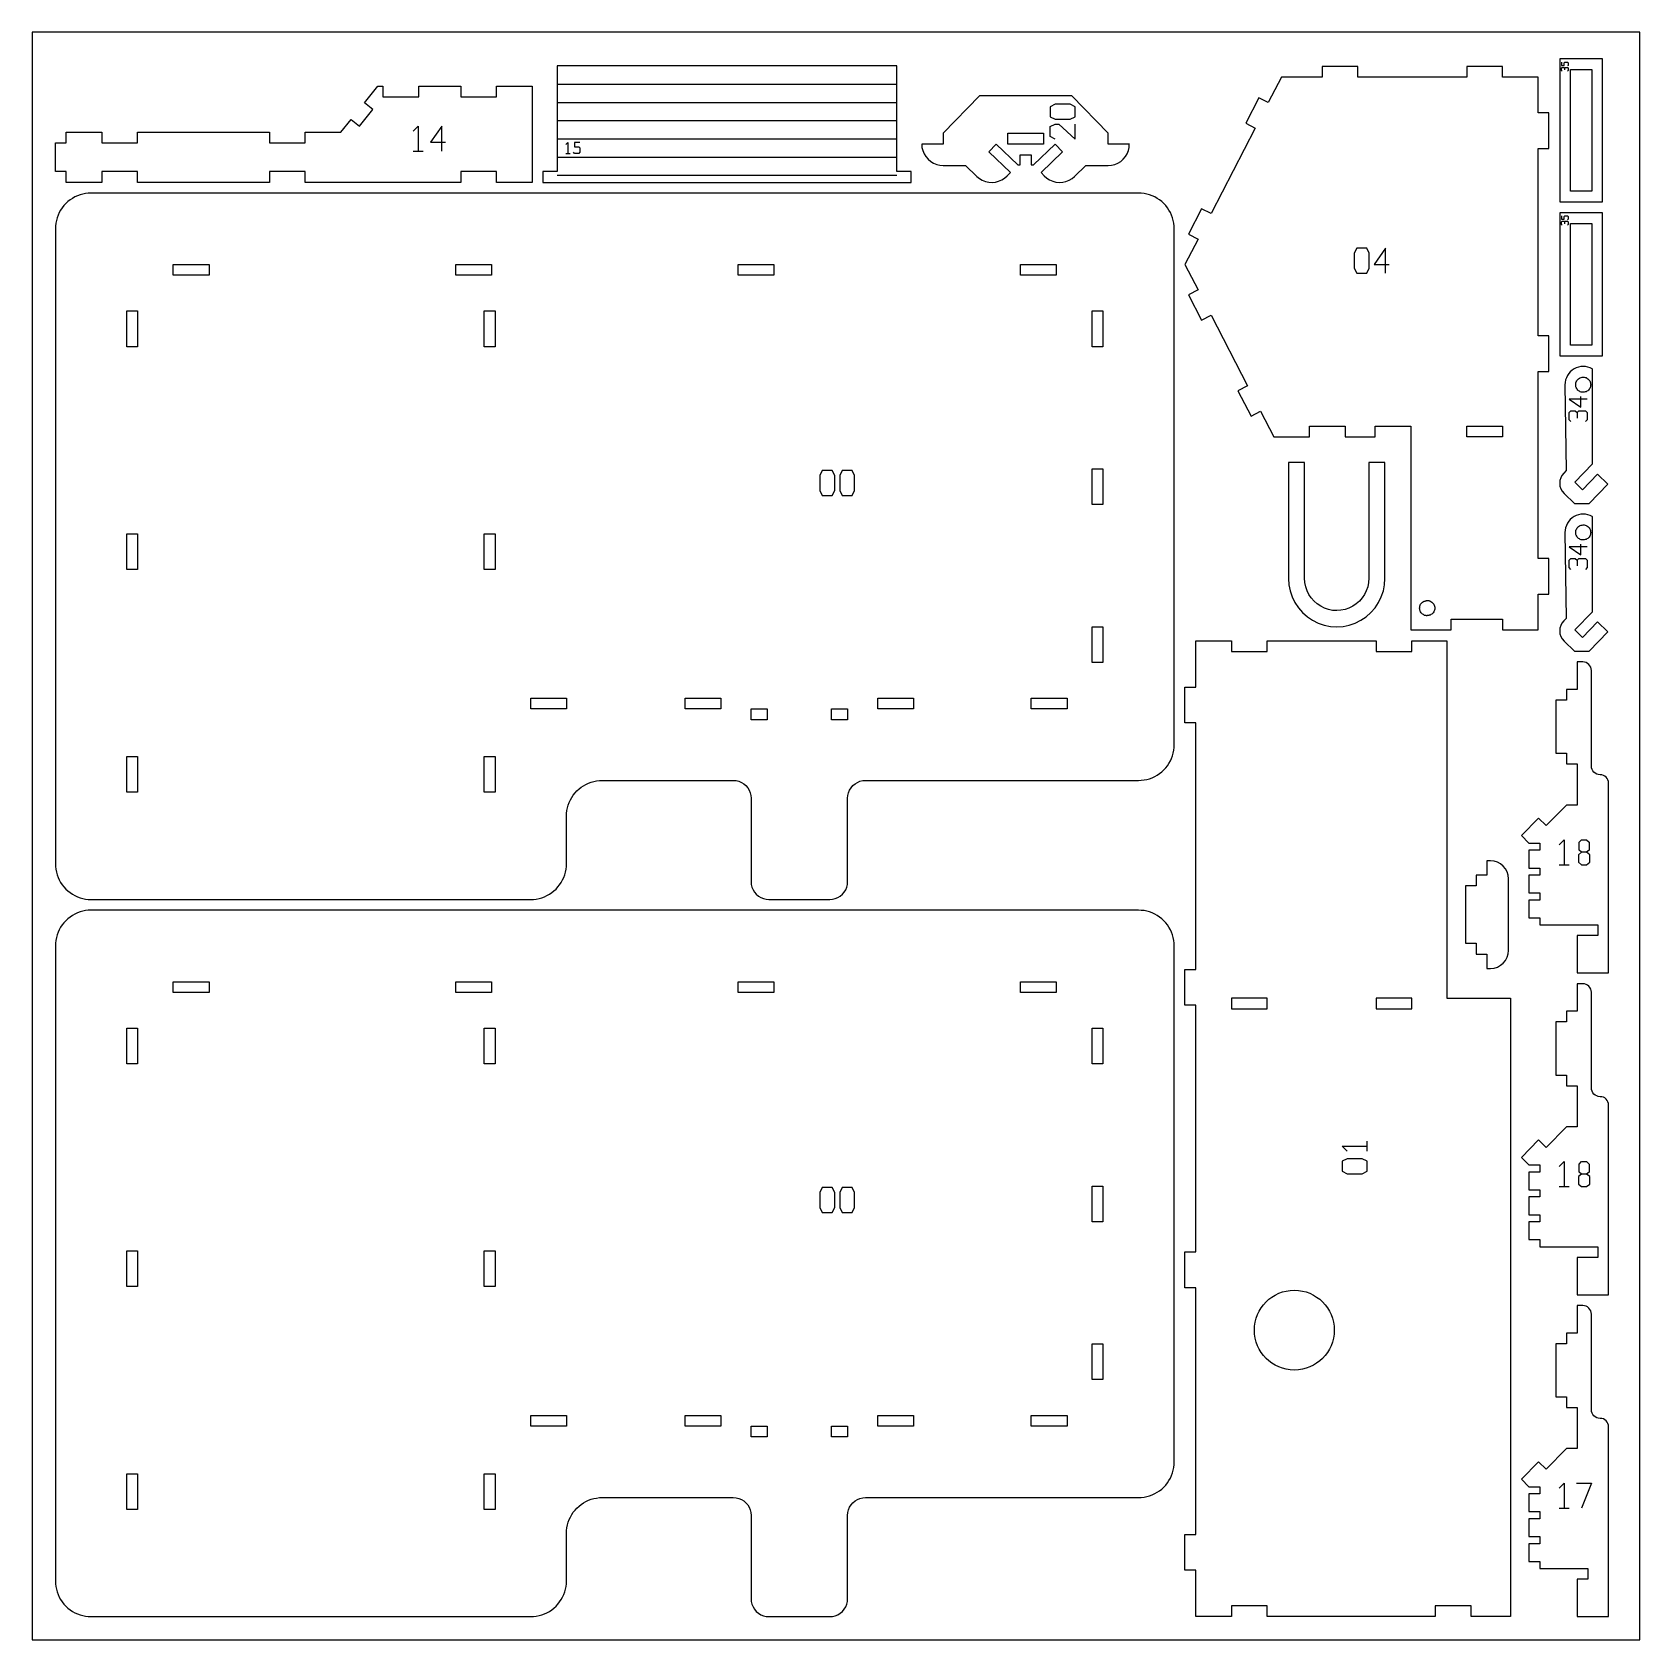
# Model space of a CAD drawing. Header units: millimetres. Extents: x 0 to 450, y 0 to 450.
import ezdxf

# ---------------------------------------------------------------- set-up
doc = ezdxf.new("R2010")
doc.units = ezdxf.units.MM
for name, color, linetype in [('CUT', 1, 'Continuous'), ('ENGRAVE', 5, 'Continuous'), ('SHEET', 8, 'Continuous')]:
    doc.layers.add(name, color=color, linetype=linetype)

msp = doc.modelspace()

# ---------------------------------------------------------------- linework, layer by layer
at = {"layer": 'CUT'}
for p, q in [((439.54, 442.51), (427.57, 442.51)), ((427.57, 442.51), (427.57, 402.47)), ((439.54, 402.47), (439.54, 442.51)), ((242.03, 440.54), (146.98, 440.54)), ((146.98, 440.54), (146.98, 410.96)), ((242.03, 410.96), (242.03, 440.54)), ((349.67, 437.39), (346, 430.28)), ((361.04, 437.39), (349.67, 437.39)), ((361.04, 440.39), (361.04, 437.39)), ((371.04, 440.39), (361.04, 440.39)), ((371.04, 437.39), (371.04, 440.39)), ((401.56, 437.39), (371.04, 437.39)), ((401.56, 440.39), (401.56, 437.39)), ((411.56, 440.39), (401.56, 440.39)), ((411.56, 437.39), (411.56, 440.39)), ((421.57, 437.39), (411.56, 437.39)), ((421.57, 427.39), (421.57, 437.39)), ((430.57, 439.51), (436.53, 439.51)), ((430.57, 405.47), (430.57, 439.51)), ((436.53, 439.51), (436.53, 405.47)), ((93, 430.24), (96.75, 434.91)), ((96.75, 434.91), (98.19, 434.91)), ((98.19, 434.91), (98.19, 431.91)), ((108.19, 431.91), (108.19, 434.91)), ((108.19, 434.91), (119.98, 434.91)), ((119.98, 434.91), (119.98, 431.91)), ((129.98, 431.91), (129.98, 434.91)), ((129.98, 434.91), (139.98, 434.91)), ((139.98, 434.91), (139.98, 407.96)), ((146.98, 435.44), (242.03, 435.44)), ((265.15, 432.17), (255.03, 421.69)), ((291.04, 432.17), (265.15, 432.17)), ((301.15, 421.69), (291.04, 432.17)), ((91.59, 423.68), (95.34, 428.36)), ((95.34, 428.36), (93, 430.24)), ((98.19, 431.91), (108.19, 431.91)), ((119.98, 431.91), (129.98, 431.91)), ((146.98, 430.35), (242.03, 430.35)), ((343.33, 431.65), (339.67, 424.54)), ((346, 430.28), (343.33, 431.65)), ((86.4, 422.01), (89.25, 425.56)), ((89.25, 425.56), (91.59, 423.68)), ((146.98, 425.25), (242.03, 425.25)), ((342.34, 423.16), (330.01, 399.22)), ((339.67, 424.54), (342.34, 423.16)), ((424.57, 427.39), (421.57, 427.39)), ((424.57, 417.39), (424.57, 427.39)), ((6.5, 410.96), (6.5, 419.01)), ((6.5, 419.01), (9.5, 419.01)), ((9.5, 419.01), (9.5, 422.01)), ((9.5, 422.01), (19.5, 422.01)), ((19.5, 422.01), (19.5, 419.01)), ((19.5, 419.01), (29.5, 419.01)), ((29.5, 419.01), (29.5, 422.01)), ((29.5, 422.01), (66.4, 422.01)), ((66.4, 422.01), (66.4, 419.01)), ((66.4, 419.01), (76.4, 419.01)), ((76.4, 419.01), (76.4, 422.01)), ((76.4, 422.01), (86.4, 422.01)), ((146.98, 420.15), (242.03, 420.15)), ((255.03, 418.69), (249.03, 418.69)), ((249.03, 418.69), (249.03, 417.75)), ((255.03, 421.69), (255.03, 418.69)), ((267.78, 416.53), (269.86, 418.69)), ((269.86, 418.69), (275.88, 412.88)), ((273.09, 421.69), (283.1, 421.69)), ((273.09, 418.69), (273.09, 421.69)), ((283.1, 418.69), (273.09, 418.69)), ((280.31, 412.88), (286.33, 418.69)), ((283.1, 421.69), (283.1, 418.69)), ((286.33, 418.69), (288.41, 416.53)), ((301.15, 418.69), (301.15, 421.69)), ((307.16, 418.69), (301.15, 418.69)), ((307.08, 417.75), (307.08, 418.69)), ((146.98, 415.05), (242.03, 415.05)), ((249.03, 417.75), (249.33, 416.84)), ((249.33, 416.84), (249.69, 415.97)), ((249.69, 415.97), (250.18, 415.17)), ((250.18, 415.17), (250.79, 414.45)), ((250.79, 414.45), (251.51, 413.84)), ((273.8, 410.72), (267.78, 416.53)), ((276.59, 415.69), (279.59, 415.69)), ((276.59, 412.88), (276.59, 415.69)), ((279.59, 415.69), (279.59, 412.88)), ((288.41, 416.53), (282.39, 410.72)), ((304.68, 413.84), (305.4, 414.45)), ((305.4, 414.45), (306.01, 415.17)), ((306.01, 415.17), (306.5, 415.97)), ((306.5, 415.97), (306.86, 416.84)), ((306.86, 416.84), (307.08, 417.75)), ((421.57, 365.03), (421.57, 417.39)), ((421.57, 417.39), (424.57, 417.39)), ((9.5, 410.96), (6.5, 410.96)), ((9.5, 407.96), (9.5, 410.96)), ((19.5, 410.96), (19.5, 407.96)), ((29.5, 410.96), (19.5, 410.96)), ((29.5, 407.96), (29.5, 410.96)), ((66.4, 410.96), (66.4, 407.96)), ((76.4, 410.96), (66.4, 410.96)), ((76.4, 407.96), (76.4, 410.96)), ((119.98, 410.96), (119.98, 407.96)), ((129.98, 410.96), (119.98, 410.96)), ((129.98, 407.96), (129.98, 410.96)), ((146.98, 410.96), (142.98, 410.96)), ((142.98, 410.96), (142.98, 407.96)), ((146.98, 409.96), (242.03, 409.96)), ((246.03, 410.96), (242.03, 410.96)), ((246.03, 407.96), (246.03, 410.96)), ((251.51, 413.84), (252.31, 413.35)), ((252.31, 413.35), (253.18, 412.99)), ((253.18, 412.99), (254.1, 412.77)), ((254.1, 412.77), (255.03, 412.69)), ((255.03, 412.69), (261.25, 412.69)), ((261.25, 412.69), (264.41, 409.64)), ((264.41, 409.64), (265.13, 409.04)), ((272.19, 409.16), (272.89, 409.79)), ((272.89, 409.79), (273.8, 410.72)), ((275.88, 412.88), (276.59, 412.88)), ((279.59, 412.88), (280.31, 412.88)), ((282.39, 410.72), (283.3, 409.79)), ((283.3, 409.79), (284, 409.16)), ((291.06, 409.04), (291.78, 409.64)), ((291.78, 409.64), (294.94, 412.69)), ((294.94, 412.69), (301.15, 412.69)), ((301.15, 412.69), (302.09, 412.77)), ((302.09, 412.77), (303.01, 412.99)), ((303.01, 412.99), (303.88, 413.35)), ((303.88, 413.35), (304.68, 413.84)), ((19.5, 407.96), (9.5, 407.96)), ((66.4, 407.96), (29.5, 407.96)), ((119.98, 407.96), (76.4, 407.96)), ((139.98, 407.96), (129.98, 407.96)), ((142.98, 407.96), (246.03, 407.96)), ((265.13, 409.04), (265.94, 408.56)), ((265.94, 408.56), (266.82, 408.22)), ((266.82, 408.22), (267.74, 408.01)), ((267.74, 408.01), (268.68, 407.96)), ((268.68, 407.96), (269.62, 408.05)), ((269.62, 408.05), (270.53, 408.28)), ((270.53, 408.28), (271.39, 408.66)), ((271.39, 408.66), (272.19, 409.16)), ((284, 409.16), (284.8, 408.66)), ((284.8, 408.66), (285.66, 408.28)), ((285.66, 408.28), (286.57, 408.05)), ((286.57, 408.05), (287.51, 407.96)), ((287.51, 407.96), (288.45, 408.01)), ((288.45, 408.01), (289.37, 408.22)), ((289.37, 408.22), (290.24, 408.56)), ((290.24, 408.56), (291.06, 409.04)), ((436.53, 405.47), (430.57, 405.47)), ((8.41, 400.83), (7.97, 400.18)), ((8.9, 401.45), (8.41, 400.83)), ((9.43, 402.03), (8.9, 401.45)), ((10.01, 402.56), (9.43, 402.03)), ((10.62, 403.05), (10.01, 402.56)), ((11.28, 403.48), (10.62, 403.05)), ((11.96, 403.87), (11.28, 403.48)), ((12.67, 404.19), (11.96, 403.87)), ((13.41, 404.47), (12.67, 404.19)), ((14.17, 404.68), (13.41, 404.47)), ((14.94, 404.83), (14.17, 404.68)), ((15.72, 404.93), (14.94, 404.83)), ((16.5, 404.96), (15.72, 404.93)), ((309.68, 404.96), (16.5, 404.96)), ((310.46, 404.89), (309.68, 404.96)), ((311.24, 404.83), (310.46, 404.89)), ((312.01, 404.68), (311.24, 404.83)), ((312.77, 404.47), (312.01, 404.68)), ((313.5, 404.19), (312.77, 404.47)), ((314.22, 403.87), (313.5, 404.19)), ((314.9, 403.48), (314.22, 403.87)), ((315.56, 403.05), (314.9, 403.48)), ((316.17, 402.56), (315.56, 403.05)), ((316.75, 402.03), (316.17, 402.56)), ((317.28, 401.45), (316.75, 402.03)), ((317.77, 400.83), (317.28, 401.45)), ((318.2, 400.18), (317.77, 400.83)), ((327.34, 400.59), (323.67, 393.48)), ((330.01, 399.22), (327.34, 400.59)), ((427.57, 402.47), (439.54, 402.47)), ((6.62, 396.52), (6.53, 395.74)), ((6.78, 397.29), (6.62, 396.52)), ((6.99, 398.05), (6.78, 397.29)), ((7.26, 398.78), (6.99, 398.05)), ((7.59, 399.5), (7.26, 398.78)), ((7.97, 400.18), (7.59, 399.5)), ((318.59, 399.5), (318.2, 400.18)), ((318.92, 398.78), (318.59, 399.5)), ((319.19, 398.05), (318.92, 398.78)), ((319.4, 397.29), (319.19, 398.05)), ((319.56, 396.52), (319.4, 397.29)), ((319.65, 395.74), (319.56, 396.52)), ((439.54, 399.47), (427.57, 399.47)), ((427.57, 399.47), (427.57, 359.42)), ((430.57, 396.47), (436.53, 396.47)), ((430.57, 362.42), (430.57, 396.47)), ((436.53, 396.47), (436.53, 362.42)), ((439.54, 359.42), (439.54, 399.47)), ((6.53, 395.74), (6.5, 394.95)), ((6.5, 394.95), (6.5, 217.23)), ((319.68, 394.95), (319.65, 395.74)), ((319.68, 250.56), (319.68, 394.95)), ((326.34, 392.1), (322.68, 384.99)), ((323.67, 393.48), (326.34, 392.1)), ((39.51, 381.95), (39.51, 384.95)), ((39.51, 384.95), (49.51, 384.95)), ((49.51, 384.95), (49.51, 381.95)), ((118.56, 381.95), (118.56, 384.95)), ((118.56, 384.95), (128.56, 384.95)), ((128.56, 384.95), (128.56, 381.95)), ((197.62, 381.95), (197.62, 384.95)), ((197.62, 384.95), (207.62, 384.95)), ((207.62, 384.95), (207.62, 381.95)), ((276.67, 381.95), (276.67, 384.95)), ((276.67, 384.95), (286.67, 384.95)), ((286.67, 384.95), (286.67, 381.95)), ((322.68, 384.99), (326.34, 377.88)), ((49.51, 381.95), (39.51, 381.95)), ((128.56, 381.95), (118.56, 381.95)), ((207.62, 381.95), (197.62, 381.95)), ((286.67, 381.95), (276.67, 381.95)), ((326.34, 377.88), (323.67, 376.5)), ((323.67, 376.5), (327.34, 369.39)), ((26.5, 361.95), (26.5, 371.95)), ((26.5, 371.95), (29.5, 371.95)), ((29.5, 371.95), (29.5, 361.95)), ((126.56, 361.95), (126.56, 371.95)), ((126.56, 371.95), (129.56, 371.95)), ((129.56, 371.95), (129.56, 361.95)), ((296.67, 361.95), (296.67, 371.95)), ((296.67, 371.95), (299.67, 371.95)), ((299.67, 371.95), (299.67, 361.95)), ((327.34, 369.39), (330.01, 370.76)), ((330.01, 370.76), (340.19, 350.99)), ((424.57, 365.03), (421.57, 365.03)), ((424.57, 355.03), (424.57, 365.03)), ((29.5, 361.95), (26.5, 361.95)), ((129.56, 361.95), (126.56, 361.95)), ((299.67, 361.95), (296.67, 361.95)), ((436.53, 362.42), (430.57, 362.42)), ((427.57, 359.42), (439.54, 359.42)), ((431.59, 355.74), (431.04, 355.37)), ((432.19, 356.04), (431.59, 355.74)), ((432.83, 356.25), (432.19, 356.04)), ((433.48, 356.42), (432.83, 356.25)), ((434.15, 356.42), (433.48, 356.42)), ((434.82, 356.38), (434.15, 356.42)), ((435.47, 356.25), (434.82, 356.38)), ((436.1, 356.04), (435.47, 356.25)), ((436.7, 355.74), (436.1, 356.04)), ((436.77, 355.7), (436.7, 355.74)), ((436.77, 329.13), (436.77, 355.7)), ((421.57, 302.67), (421.57, 355.03)), ((421.57, 355.03), (424.57, 355.03)), ((429.08, 351.98), (429.04, 351.31)), ((429.04, 351.31), (429.41, 327.27)), ((429.21, 352.64), (429.08, 351.98)), ((429.43, 353.27), (429.21, 352.64)), ((429.72, 353.87), (429.43, 353.27)), ((430.09, 354.43), (429.72, 353.87)), ((430.53, 354.93), (430.09, 354.43)), ((431.04, 355.37), (430.53, 354.93)), ((432.04, 351.31), (432.06, 351.59)), ((432.06, 351.04), (432.04, 351.31)), ((432.06, 351.59), (432.12, 351.86)), ((432.12, 350.77), (432.06, 351.04)), ((432.12, 351.86), (432.21, 352.12)), ((432.21, 352.12), (432.33, 352.37)), ((432.33, 352.37), (432.48, 352.59)), ((432.48, 352.59), (432.66, 352.8)), ((432.66, 352.8), (432.87, 352.98)), ((432.87, 352.98), (433.1, 353.14)), ((433.1, 353.14), (433.34, 353.26)), ((433.34, 353.26), (433.6, 353.35)), ((433.6, 353.35), (433.87, 353.4)), ((433.87, 353.4), (434.15, 353.42)), ((434.15, 353.42), (434.42, 353.42)), ((434.42, 353.42), (434.69, 353.37)), ((434.69, 353.37), (434.96, 353.29)), ((434.96, 353.29), (435.2, 353.14)), ((435.2, 353.14), (435.43, 352.98)), ((435.43, 352.98), (435.64, 352.8)), ((435.64, 352.8), (435.82, 352.59)), ((435.82, 352.59), (435.97, 352.37)), ((435.97, 352.37), (436.09, 352.12)), ((436.09, 352.12), (436.18, 351.86)), ((436.18, 351.86), (436.23, 351.59)), ((436.23, 351.04), (436.18, 350.77)), ((436.23, 351.59), (436.25, 351.31)), ((436.25, 351.31), (436.23, 351.04)), ((340.19, 350.99), (337.52, 349.61)), ((337.52, 349.61), (341.18, 342.5)), ((432.21, 350.51), (432.12, 350.77)), ((432.33, 350.26), (432.21, 350.51)), ((432.48, 350.03), (432.33, 350.26)), ((432.66, 349.83), (432.48, 350.03)), ((432.87, 349.65), (432.66, 349.83)), ((433.1, 349.49), (432.87, 349.65)), ((433.34, 349.37), (433.1, 349.49)), ((433.6, 349.26), (433.34, 349.37)), ((433.87, 349.21), (433.6, 349.26)), ((434.15, 349.21), (433.87, 349.21)), ((434.42, 349.24), (434.15, 349.21)), ((434.69, 349.3), (434.42, 349.24)), ((434.95, 349.37), (434.69, 349.3)), ((435.2, 349.49), (434.95, 349.37)), ((435.43, 349.65), (435.2, 349.49)), ((435.64, 349.83), (435.43, 349.65)), ((435.82, 350.03), (435.64, 349.83)), ((435.97, 350.26), (435.82, 350.03)), ((436.09, 350.51), (435.97, 350.26)), ((436.18, 350.77), (436.09, 350.51)), ((341.18, 342.5), (343.85, 343.87)), ((343.85, 343.87), (347.52, 336.76)), ((357.52, 336.76), (357.52, 339.76)), ((357.52, 339.76), (367.52, 339.76)), ((367.52, 339.76), (367.52, 336.76)), ((375.9, 336.76), (375.9, 339.76)), ((375.9, 339.76), (385.9, 339.76)), ((385.9, 339.76), (385.9, 282.67)), ((401.56, 336.76), (401.56, 339.76)), ((401.56, 339.76), (411.56, 339.76)), ((411.56, 339.76), (411.56, 336.76)), ((347.52, 336.76), (357.52, 336.76)), ((367.52, 336.76), (375.9, 336.76)), ((411.56, 336.76), (401.56, 336.76)), ((351.65, 329.57), (351.65, 297.03)), ((356.18, 329.57), (351.65, 329.57)), ((356.18, 297.18), (356.18, 329.57)), ((374.13, 329.57), (374.13, 297.18)), ((378.66, 329.57), (374.13, 329.57)), ((378.66, 297.03), (378.66, 329.57)), ((431.83, 324.02), (436.77, 329.13)), ((296.67, 317.75), (296.67, 327.76)), ((296.67, 327.76), (299.67, 327.76)), ((299.67, 327.76), (299.67, 317.75)), ((427.63, 324.48), (427.57, 323.7)), ((427.85, 325.23), (427.63, 324.48)), ((428.21, 325.93), (427.85, 325.23)), ((428.7, 326.54), (428.21, 325.93)), ((429.41, 327.27), (428.7, 326.54)), ((433.99, 321.93), (431.83, 324.02)), ((438.16, 326.25), (433.99, 321.93)), ((441.04, 323.47), (438.16, 326.25)), ((427.57, 323.7), (427.65, 322.92)), ((427.65, 322.92), (427.89, 322.18)), ((427.89, 322.18), (428.28, 321.49)), ((428.28, 321.49), (428.78, 320.9)), ((428.78, 320.9), (431.7, 318.08)), ((435.83, 318.08), (441.04, 323.47)), ((299.67, 317.75), (296.67, 317.75)), ((431.7, 318.08), (435.83, 318.08)), ((433.48, 315.08), (432.83, 314.91)), ((434.15, 315.08), (433.48, 315.08)), ((434.82, 315.04), (434.15, 315.08)), ((435.47, 314.91), (434.82, 315.04)), ((429.08, 310.64), (429.04, 309.97)), ((429.21, 311.29), (429.08, 310.64)), ((429.43, 311.93), (429.21, 311.29)), ((429.72, 312.52), (429.43, 311.93)), ((430.09, 313.08), (429.72, 312.52)), ((430.53, 313.58), (430.09, 313.08)), ((431.04, 314.02), (430.53, 313.58)), ((431.59, 314.4), (431.04, 314.02)), ((432.19, 314.69), (431.59, 314.4)), ((432.06, 310.24), (432.12, 310.51)), ((432.12, 310.51), (432.21, 310.77)), ((432.83, 314.91), (432.19, 314.69)), ((432.21, 310.77), (432.33, 311.02)), ((432.33, 311.02), (432.48, 311.25)), ((432.48, 311.25), (432.66, 311.46)), ((432.66, 311.46), (432.87, 311.64)), ((432.87, 311.64), (433.1, 311.79)), ((433.1, 311.79), (433.34, 311.91)), ((433.34, 311.91), (433.6, 312)), ((433.6, 312), (433.87, 312.05)), ((433.87, 312.05), (434.15, 312.07)), ((434.15, 312.07), (434.42, 312.07)), ((434.42, 312.07), (434.69, 312.03)), ((434.69, 312.03), (434.96, 311.94)), ((434.96, 311.94), (435.2, 311.79)), ((435.2, 311.79), (435.43, 311.64)), ((435.43, 311.64), (435.64, 311.46)), ((436.1, 314.69), (435.47, 314.91)), ((435.64, 311.46), (435.82, 311.25)), ((435.82, 311.25), (435.97, 311.02)), ((435.97, 311.02), (436.09, 310.77)), ((436.09, 310.77), (436.18, 310.51)), ((436.7, 314.4), (436.1, 314.69)), ((436.18, 310.51), (436.23, 310.24)), ((436.77, 314.35), (436.7, 314.4)), ((436.77, 287.78), (436.77, 314.35)), ((26.5, 299.59), (26.5, 309.59)), ((26.5, 309.59), (29.5, 309.59)), ((29.5, 309.59), (29.5, 299.59)), ((126.56, 299.59), (126.56, 309.59)), ((126.56, 309.59), (129.56, 309.59)), ((129.56, 309.59), (129.56, 299.59)), ((429.04, 309.97), (429.41, 285.92)), ((432.04, 309.97), (432.06, 310.24)), ((432.06, 309.69), (432.04, 309.97)), ((432.12, 309.42), (432.06, 309.69)), ((432.21, 309.16), (432.12, 309.42)), ((432.33, 308.92), (432.21, 309.16)), ((432.48, 308.69), (432.33, 308.92)), ((432.66, 308.48), (432.48, 308.69)), ((432.87, 308.3), (432.66, 308.48)), ((433.1, 308.15), (432.87, 308.3)), ((433.34, 308.03), (433.1, 308.15)), ((433.6, 307.91), (433.34, 308.03)), ((433.87, 307.87), (433.6, 307.91)), ((434.15, 307.87), (433.87, 307.87)), ((434.42, 307.9), (434.15, 307.87)), ((434.69, 307.95), (434.42, 307.9)), ((434.95, 308.03), (434.69, 307.95)), ((435.2, 308.15), (434.95, 308.03)), ((435.43, 308.3), (435.2, 308.15)), ((435.64, 308.48), (435.43, 308.3)), ((435.82, 308.69), (435.64, 308.48)), ((435.97, 308.92), (435.82, 308.69)), ((436.09, 309.16), (435.97, 308.92)), ((436.18, 309.42), (436.09, 309.16)), ((436.23, 309.69), (436.18, 309.42)), ((436.23, 310.24), (436.25, 309.97)), ((436.25, 309.97), (436.23, 309.69)), ((424.57, 302.67), (421.57, 302.67)), ((424.57, 292.67), (424.57, 302.67)), ((29.5, 299.59), (26.5, 299.59)), ((129.56, 299.59), (126.56, 299.59)), ((351.65, 297.03), (351.76, 295.32)), ((356.26, 295.91), (356.18, 297.18)), ((374.13, 297.18), (374.05, 295.91)), ((378.55, 295.32), (378.66, 297.03)), ((351.76, 295.32), (352.1, 293.58)), ((352.1, 293.58), (352.67, 291.91)), ((356.49, 294.76), (356.26, 295.91)), ((356.87, 293.65), (356.49, 294.76)), ((357.39, 292.59), (356.87, 293.65)), ((358.04, 291.62), (357.39, 292.59)), ((372.92, 292.59), (372.27, 291.62)), ((373.44, 293.65), (372.92, 292.59)), ((373.82, 294.76), (373.44, 293.65)), ((374.05, 295.91), (373.82, 294.76)), ((377.64, 291.91), (378.21, 293.58)), ((378.21, 293.58), (378.55, 295.32)), ((421.57, 282.67), (421.57, 292.67)), ((421.57, 292.67), (424.57, 292.67)), ((352.67, 291.91), (353.45, 290.32)), ((353.45, 290.32), (354.44, 288.85)), ((354.44, 288.85), (355.6, 287.53)), ((358.81, 290.74), (358.04, 291.62)), ((359.7, 289.96), (358.81, 290.74)), ((360.67, 289.31), (359.7, 289.96)), ((361.72, 288.79), (360.67, 289.31)), ((362.83, 288.42), (361.72, 288.79)), ((363.98, 288.11), (362.83, 288.42)), ((365.16, 288.11), (363.98, 288.11)), ((366.33, 288.19), (365.16, 288.11)), ((367.48, 288.42), (366.33, 288.19)), ((368.59, 288.79), (367.48, 288.42)), ((369.64, 289.31), (368.59, 288.79)), ((370.61, 289.96), (369.64, 289.31)), ((371.5, 290.74), (370.61, 289.96)), ((372.27, 291.62), (371.5, 290.74)), ((374.71, 287.53), (375.87, 288.85)), ((375.87, 288.85), (376.86, 290.32)), ((376.86, 290.32), (377.64, 291.91)), ((388.36, 288.79), (388.38, 289.07)), ((388.38, 288.52), (388.36, 288.79)), ((388.38, 289.07), (388.43, 289.34)), ((388.43, 288.24), (388.38, 288.52)), ((388.43, 289.34), (388.52, 289.61)), ((388.52, 287.98), (388.43, 288.24)), ((388.52, 289.61), (388.65, 289.85)), ((388.65, 289.85), (388.8, 290.08)), ((388.8, 290.08), (388.98, 290.29)), ((388.98, 290.29), (389.19, 290.48)), ((389.19, 290.48), (389.42, 290.63)), ((389.42, 290.63), (389.67, 290.75)), ((389.67, 290.75), (389.93, 290.75)), ((389.93, 290.84), (390.21, 290.84)), ((390.21, 290.9), (390.48, 290.9)), ((390.48, 290.92), (390.76, 290.92)), ((390.76, 290.9), (391.03, 290.9)), ((391.03, 290.84), (391.29, 290.84)), ((391.29, 290.75), (391.54, 290.63)), ((391.54, 290.63), (391.77, 290.48)), ((391.77, 290.48), (391.98, 290.29)), ((391.98, 290.29), (392.17, 290.08)), ((392.17, 290.08), (392.32, 289.85)), ((392.32, 289.85), (392.44, 289.61)), ((392.44, 289.61), (392.53, 289.34)), ((392.53, 288.24), (392.44, 287.98)), ((392.53, 289.34), (392.59, 289.07)), ((392.59, 288.52), (392.53, 288.24)), ((392.59, 289.07), (392.6, 288.79)), ((392.6, 288.79), (392.59, 288.52)), ((296.67, 273.56), (296.67, 283.56)), ((296.67, 283.56), (299.67, 283.56)), ((299.67, 283.56), (299.67, 273.56)), ((355.6, 287.53), (356.93, 286.36)), ((356.93, 286.36), (358.4, 285.38)), ((358.4, 285.38), (359.98, 284.6)), ((359.98, 284.6), (361.66, 284.03)), ((361.66, 284.03), (363.39, 283.68)), ((363.39, 283.68), (365.16, 283.57)), ((365.16, 283.57), (366.92, 283.68)), ((366.92, 283.68), (368.65, 284.03)), ((368.65, 284.03), (370.33, 284.6)), ((370.33, 284.6), (371.91, 285.38)), ((371.91, 285.38), (373.38, 286.36)), ((373.38, 286.36), (374.71, 287.53)), ((388.65, 287.73), (388.52, 287.98)), ((388.8, 287.5), (388.65, 287.73)), ((388.98, 287.29), (388.8, 287.5)), ((389.19, 287.11), (388.98, 287.29)), ((389.42, 286.96), (389.19, 287.11)), ((389.67, 286.83), (389.42, 286.96)), ((389.93, 286.74), (389.67, 286.74)), ((390.21, 286.69), (389.93, 286.69)), ((390.48, 286.67), (390.21, 286.67)), ((390.76, 286.69), (390.48, 286.69)), ((391.03, 286.74), (390.76, 286.74)), ((391.29, 286.83), (391.03, 286.83)), ((391.54, 286.96), (391.29, 286.83)), ((391.77, 287.11), (391.54, 286.96)), ((391.98, 287.29), (391.77, 287.11)), ((392.17, 287.5), (391.98, 287.29)), ((392.32, 287.73), (392.17, 287.5)), ((392.44, 287.98), (392.32, 287.73)), ((397.21, 282.67), (397.21, 285.67)), ((397.21, 285.67), (411.56, 285.67)), ((411.56, 285.67), (411.56, 282.67)), ((427.85, 283.89), (427.63, 283.13)), ((428.21, 284.58), (427.85, 283.89)), ((428.7, 285.19), (428.21, 284.58)), ((429.41, 285.92), (428.7, 285.19)), ((431.83, 282.67), (436.77, 287.78)), ((438.16, 284.9), (433.99, 280.59)), ((441.04, 282.12), (438.16, 284.9)), ((325.68, 279.67), (335.68, 279.67)), ((325.68, 266.67), (325.68, 279.67)), ((335.68, 279.67), (335.68, 276.67)), ((345.68, 279.67), (376.2, 279.67)), ((345.68, 276.67), (345.68, 279.67)), ((376.2, 279.67), (376.2, 276.67)), ((385.9, 282.67), (397.21, 282.67)), ((386.2, 279.67), (396, 279.67)), ((386.2, 276.67), (386.2, 279.67)), ((396, 279.67), (396, 179.62)), ((411.56, 282.67), (421.57, 282.67)), ((427.63, 283.13), (427.57, 282.35)), ((427.57, 282.35), (427.65, 281.58)), ((427.65, 281.58), (427.89, 280.83)), ((427.89, 280.83), (428.28, 280.15)), ((428.28, 280.15), (428.78, 279.55)), ((428.78, 279.55), (431.7, 276.73)), ((433.99, 280.59), (431.83, 282.67)), ((435.83, 276.73), (441.04, 282.12)), ((335.68, 276.67), (345.68, 276.67)), ((376.2, 276.67), (386.2, 276.67)), ((431.7, 276.73), (435.83, 276.73)), ((299.67, 273.56), (296.67, 273.56)), ((432.45, 273.73), (432.45, 266.03)), ((434.05, 273.73), (432.45, 273.73)), ((434.52, 273.69), (434.05, 273.73)), ((434.97, 273.55), (434.52, 273.69)), ((435.38, 273.33), (434.97, 273.55)), ((435.75, 273.03), (435.38, 273.33)), ((436.04, 272.67), (435.75, 273.03)), ((436.27, 272.25), (436.04, 272.67)), ((436.4, 271.8), (436.27, 272.25)), ((436.45, 271.33), (436.4, 271.8)), ((436.45, 244.56), (436.45, 271.33)), ((322.68, 266.67), (325.68, 266.67)), ((322.68, 256.67), (322.68, 266.67)), ((429.45, 266.03), (429.45, 263.03)), ((432.45, 266.03), (429.45, 266.03)), ((139.56, 260.56), (139.56, 263.56)), ((139.56, 263.56), (149.56, 263.56)), ((149.56, 263.56), (149.56, 260.56)), ((182.77, 260.56), (182.77, 263.56)), ((182.77, 263.56), (192.77, 263.56)), ((192.77, 263.56), (192.77, 260.56)), ((236.72, 260.56), (236.72, 263.56)), ((236.72, 263.56), (246.72, 263.56)), ((246.72, 263.56), (246.72, 260.56)), ((279.67, 260.56), (279.67, 263.56)), ((279.67, 263.56), (289.67, 263.56)), ((289.67, 263.56), (289.67, 260.56)), ((426.45, 263.03), (426.45, 248.16)), ((429.45, 263.03), (426.45, 263.03)), ((149.56, 260.56), (139.56, 260.56)), ((192.77, 260.56), (182.77, 260.56)), ((201.24, 257.56), (201.24, 260.56)), ((201.24, 260.56), (205.77, 260.56)), ((205.77, 257.56), (201.24, 257.56)), ((205.77, 260.56), (205.77, 257.56)), ((223.72, 257.56), (223.72, 260.56)), ((223.72, 260.56), (228.25, 260.56)), ((228.25, 257.56), (223.72, 257.56)), ((228.25, 260.56), (228.25, 257.56)), ((246.72, 260.56), (236.72, 260.56)), ((289.67, 260.56), (279.67, 260.56)), ((325.68, 256.67), (322.68, 256.67)), ((325.68, 187.61), (325.68, 256.67)), ((319.19, 247.47), (319.4, 248.22)), ((319.4, 248.22), (319.56, 248.99)), ((319.56, 248.99), (319.65, 249.77)), ((319.65, 249.77), (319.68, 250.56)), ((426.45, 248.16), (429.45, 248.16)), ((429.45, 248.16), (429.45, 245.16)), ((26.5, 237.23), (26.5, 247.24)), ((26.5, 247.24), (29.5, 247.24)), ((29.5, 247.24), (29.5, 237.23)), ((126.56, 237.23), (126.56, 247.24)), ((126.56, 247.24), (129.56, 247.24)), ((129.56, 247.24), (129.56, 237.23)), ((316.17, 242.95), (316.75, 243.48)), ((316.75, 243.48), (317.28, 244.06)), ((317.28, 244.06), (317.77, 244.68)), ((317.77, 244.68), (318.2, 245.33)), ((318.2, 245.33), (318.59, 246.02)), ((318.59, 246.02), (318.92, 246.73)), ((318.92, 246.73), (319.19, 247.47)), ((429.45, 245.16), (432.45, 245.16)), ((432.45, 245.16), (432.45, 233.67)), ((436.49, 244.09), (436.45, 244.56)), ((436.63, 243.64), (436.49, 244.09)), ((436.85, 243.22), (436.63, 243.64)), ((437.15, 242.86), (436.85, 243.22)), ((153.07, 238.16), (153.68, 238.64)), ((153.68, 238.64), (154.34, 239.08)), ((154.34, 239.08), (155.02, 239.46)), ((155.02, 239.46), (155.74, 239.79)), ((155.74, 239.79), (156.47, 240.07)), ((156.47, 240.07), (157.23, 240.28)), ((157.23, 240.28), (158, 240.43)), ((158, 240.43), (158.78, 240.52)), ((158.78, 240.52), (159.56, 240.55)), ((159.56, 240.55), (196.24, 240.55)), ((196.24, 240.55), (197.02, 240.49)), ((197.02, 240.49), (197.78, 240.31)), ((197.78, 240.31), (198.51, 240.01)), ((198.51, 240.01), (199.18, 239.6)), ((199.18, 239.6), (199.77, 239.09)), ((199.77, 239.09), (200.28, 238.49)), ((229.21, 238.49), (229.72, 239.09)), ((229.72, 239.09), (230.32, 239.6)), ((230.32, 239.6), (230.98, 240.01)), ((230.98, 240.01), (231.71, 240.31)), ((231.71, 240.31), (232.47, 240.49)), ((232.47, 240.49), (233.25, 240.55)), ((233.25, 240.55), (309.68, 240.55)), ((309.68, 240.55), (310.46, 240.59)), ((310.46, 240.59), (311.24, 240.68)), ((311.24, 240.68), (312.01, 240.83)), ((312.01, 240.83), (312.77, 241.04)), ((312.77, 241.04), (313.5, 241.32)), ((313.5, 241.32), (314.22, 241.65)), ((314.22, 241.65), (314.9, 242.03)), ((314.9, 242.03), (315.56, 242.47)), ((315.56, 242.47), (316.17, 242.95)), ((437.52, 242.56), (437.15, 242.86)), ((437.93, 242.34), (437.52, 242.56)), ((438.38, 242.2), (437.93, 242.34)), ((438.86, 242.11), (438.38, 242.2)), ((439.33, 242.11), (438.86, 242.11)), ((439.78, 241.97), (439.33, 242.11)), ((440.19, 241.75), (439.78, 241.97)), ((440.56, 241.45), (440.19, 241.75)), ((440.86, 241.09), (440.56, 241.45)), ((441.08, 240.68), (440.86, 241.09)), ((441.21, 240.23), (441.08, 240.68)), ((441.26, 239.76), (441.21, 240.23)), ((441.26, 186.66), (441.26, 239.76)), ((29.5, 237.23), (26.5, 237.23)), ((129.56, 237.23), (126.56, 237.23)), ((150.05, 233.64), (150.32, 234.38)), ((150.32, 234.38), (150.65, 235.09)), ((150.65, 235.09), (151.04, 235.78)), ((151.04, 235.78), (151.47, 236.43)), ((151.47, 236.43), (151.96, 237.05)), ((151.96, 237.05), (152.49, 237.63)), ((152.49, 237.63), (153.07, 238.16)), ((200.28, 238.49), (200.69, 237.82)), ((200.69, 237.82), (200.99, 237.1)), ((200.99, 237.1), (201.18, 236.34)), ((201.18, 236.34), (201.24, 235.55)), ((201.24, 235.55), (201.24, 212.23)), ((228.25, 235.55), (228.32, 236.34)), ((228.25, 212.23), (228.25, 235.55)), ((228.32, 236.34), (228.5, 237.1)), ((228.5, 237.1), (228.8, 237.82)), ((228.8, 237.82), (229.21, 238.49)), ((149.56, 230.55), (149.59, 231.34)), ((149.56, 217.23), (149.56, 230.55)), ((149.59, 231.34), (149.68, 232.12)), ((149.68, 232.12), (149.84, 232.89)), ((149.84, 232.89), (150.05, 233.64)), ((421.64, 230), (416.83, 225.1)), ((423.78, 227.9), (421.64, 230)), ((429.45, 233.67), (423.78, 227.9)), ((432.45, 233.67), (429.45, 233.67)), ((416.83, 225.1), (418.97, 223)), ((418.97, 223), (421.97, 223)), ((418.97, 220.99), (418.97, 216.03)), ((421.97, 220.99), (418.97, 220.99)), ((421.97, 223), (421.97, 220.99)), ((6.5, 217.23), (6.53, 216.45)), ((6.53, 216.45), (6.62, 215.67)), ((149.44, 215.67), (149.53, 216.45)), ((149.53, 216.45), (149.56, 217.23)), ((408.2, 218.02), (407.2, 218.02)), ((407.2, 218.02), (407.2, 214.02)), ((409.18, 217.92), (408.2, 218.02)), ((410.12, 217.64), (409.18, 217.92)), ((410.98, 217.18), (410.12, 217.64)), ((411.74, 216.56), (410.98, 217.18)), ((412.36, 215.8), (411.74, 216.56)), ((418.97, 216.03), (421.97, 216.03)), ((421.97, 216.03), (421.97, 214.03)), ((6.62, 215.67), (6.78, 214.89)), ((6.78, 214.89), (6.99, 214.14)), ((6.99, 214.14), (7.26, 213.4)), ((7.26, 213.4), (7.59, 212.69)), ((7.59, 212.69), (7.97, 212)), ((7.97, 212), (8.41, 211.35)), ((147.65, 211.35), (148.09, 212)), ((148.09, 212), (148.47, 212.69)), ((148.47, 212.69), (148.8, 213.4)), ((148.8, 213.4), (149.07, 214.14)), ((149.07, 214.14), (149.29, 214.89)), ((149.29, 214.89), (149.44, 215.67)), ((201.24, 212.23), (201.3, 211.45)), ((228.19, 211.45), (228.25, 212.23)), ((407.2, 214.02), (404.2, 214.02)), ((404.2, 214.02), (404.2, 211.02)), ((412.82, 214.93), (412.36, 215.8)), ((413.11, 214), (412.82, 214.93)), ((413.2, 213.02), (413.11, 214)), ((413.2, 192.95), (413.2, 213.02)), ((418.97, 214.03), (418.97, 209.07)), ((421.97, 214.03), (418.97, 214.03)), ((8.41, 211.35), (8.9, 210.73)), ((8.9, 210.73), (9.43, 210.16)), ((9.43, 210.16), (10.01, 209.62)), ((10.01, 209.62), (10.62, 209.14)), ((10.62, 209.14), (11.28, 208.7)), ((11.28, 208.7), (11.96, 208.32)), ((11.96, 208.32), (12.67, 207.99)), ((12.67, 207.99), (13.41, 207.72)), ((13.41, 207.72), (14.17, 207.5)), ((14.17, 207.5), (14.94, 207.35)), ((14.94, 207.35), (15.72, 207.26)), ((15.72, 207.26), (16.5, 207.23)), ((16.5, 207.23), (139.56, 207.23)), ((139.56, 207.23), (140.34, 207.23)), ((140.34, 207.23), (141.12, 207.35)), ((141.12, 207.35), (141.89, 207.5)), ((141.89, 207.5), (142.65, 207.72)), ((142.65, 207.72), (143.39, 207.99)), ((143.39, 207.99), (144.1, 208.32)), ((144.1, 208.32), (144.79, 208.7)), ((144.79, 208.7), (145.44, 209.14)), ((145.44, 209.14), (146.06, 209.62)), ((146.06, 209.62), (146.63, 210.16)), ((146.63, 210.16), (147.16, 210.73)), ((147.16, 210.73), (147.65, 211.35)), ((201.3, 211.45), (201.48, 210.68)), ((201.48, 210.68), (201.78, 209.96)), ((201.78, 209.96), (202.19, 209.29)), ((202.19, 209.29), (202.7, 208.69)), ((202.7, 208.69), (203.3, 208.18)), ((203.3, 208.18), (203.97, 207.77)), ((203.97, 207.77), (204.69, 207.47)), ((204.69, 207.47), (205.46, 207.29)), ((205.46, 207.29), (206.24, 207.23)), ((206.24, 207.23), (223.25, 207.23)), ((223.25, 207.23), (224.04, 207.29)), ((224.04, 207.29), (224.8, 207.47)), ((224.8, 207.47), (225.52, 207.77)), ((225.52, 207.77), (226.19, 208.18)), ((226.19, 208.18), (226.79, 208.69)), ((226.79, 208.69), (227.3, 209.29)), ((227.3, 209.29), (227.71, 209.96)), ((227.71, 209.96), (228.01, 210.68)), ((228.01, 210.68), (228.19, 211.45)), ((404.2, 211.02), (401.2, 211.02)), ((401.2, 211.02), (401.2, 194.96)), ((418.97, 209.07), (421.97, 209.07)), ((418.97, 207.07), (418.97, 202.11)), ((421.97, 207.07), (418.97, 207.07)), ((421.97, 209.07), (421.97, 207.07)), ((11.28, 202.75), (10.62, 202.32)), ((11.96, 203.14), (11.28, 202.75)), ((12.67, 203.47), (11.96, 203.14)), ((13.41, 203.74), (12.67, 203.47)), ((14.17, 203.95), (13.41, 203.74)), ((14.94, 204.11), (14.17, 203.95)), ((15.72, 204.2), (14.94, 204.11)), ((16.5, 204.23), (15.72, 204.2)), ((309.68, 204.23), (16.5, 204.23)), ((310.46, 204.16), (309.68, 204.23)), ((311.24, 204.11), (310.46, 204.16)), ((312.01, 203.95), (311.24, 204.11)), ((312.77, 203.74), (312.01, 203.95)), ((313.5, 203.47), (312.77, 203.74)), ((314.22, 203.14), (313.5, 203.47)), ((314.9, 202.75), (314.22, 203.14)), ((315.56, 202.32), (314.9, 202.75)), ((7.26, 198.05), (6.99, 197.32)), ((7.59, 198.77), (7.26, 198.05)), ((7.97, 199.45), (7.59, 198.77)), ((8.41, 200.11), (7.97, 199.45)), ((8.9, 200.72), (8.41, 200.11)), ((9.43, 201.3), (8.9, 200.72)), ((10.01, 201.83), (9.43, 201.3)), ((10.62, 202.32), (10.01, 201.83)), ((316.17, 201.83), (315.56, 202.32)), ((316.75, 201.3), (316.17, 201.83)), ((317.28, 200.72), (316.75, 201.3)), ((317.77, 200.11), (317.28, 200.72)), ((318.2, 199.45), (317.77, 200.11)), ((318.59, 198.77), (318.2, 199.45)), ((318.92, 198.05), (318.59, 198.77)), ((319.19, 197.32), (318.92, 198.05)), ((418.97, 202.11), (421.97, 202.11)), ((421.97, 202.11), (421.97, 200.11)), ((421.97, 200.11), (438.26, 200.11)), ((438.26, 200.11), (438.26, 197.11)), ((6.53, 195.01), (6.5, 194.23)), ((6.5, 194.23), (6.5, 16.5)), ((6.62, 195.79), (6.53, 195.01)), ((6.78, 196.56), (6.62, 195.79)), ((6.99, 197.32), (6.78, 196.56)), ((319.4, 196.56), (319.19, 197.32)), ((319.56, 195.79), (319.4, 196.56)), ((319.65, 195.01), (319.56, 195.79)), ((319.68, 194.23), (319.65, 195.01)), ((319.68, 49.83), (319.68, 194.23)), ((401.2, 194.96), (404.2, 194.96)), ((404.2, 194.96), (404.2, 191.95)), ((432.45, 197.11), (432.45, 186.66)), ((438.26, 197.11), (432.45, 197.11)), ((404.2, 191.95), (407.2, 191.95)), ((407.2, 191.95), (407.2, 187.95)), ((410.98, 188.8), (411.74, 189.42)), ((411.74, 189.42), (412.36, 190.18)), ((412.36, 190.18), (412.82, 191.04)), ((412.82, 191.04), (413.11, 191.98)), ((413.11, 191.98), (413.2, 192.95)), ((322.68, 187.61), (325.68, 187.61)), ((322.68, 177.61), (322.68, 187.61)), ((407.2, 187.95), (408.2, 187.95)), ((408.2, 187.95), (409.18, 188.05)), ((409.18, 188.05), (410.12, 188.33)), ((410.12, 188.33), (410.98, 188.8)), ((432.45, 186.66), (441.26, 186.66)), ((39.51, 181.22), (39.51, 184.22)), ((39.51, 184.22), (49.51, 184.22)), ((49.51, 181.22), (39.51, 181.22)), ((49.51, 184.22), (49.51, 181.22)), ((118.56, 181.22), (118.56, 184.22)), ((118.56, 184.22), (128.56, 184.22)), ((128.56, 181.22), (118.56, 181.22)), ((128.56, 184.22), (128.56, 181.22)), ((197.62, 181.22), (197.62, 184.22)), ((197.62, 184.22), (207.62, 184.22)), ((207.62, 181.22), (197.62, 181.22)), ((207.62, 184.22), (207.62, 181.22)), ((276.67, 181.22), (276.67, 184.22)), ((276.67, 184.22), (286.67, 184.22)), ((286.67, 181.22), (276.67, 181.22)), ((286.67, 184.22), (286.67, 181.22)), ((432.45, 183.66), (432.45, 175.95)), ((434.05, 183.66), (432.45, 183.66)), ((434.52, 183.61), (434.05, 183.66)), ((434.97, 183.47), (434.52, 183.61)), ((435.38, 183.25), (434.97, 183.47)), ((435.75, 182.95), (435.38, 183.25)), ((436.04, 182.59), (435.75, 182.95)), ((436.27, 182.17), (436.04, 182.59)), ((436.4, 181.72), (436.27, 182.17)), ((436.45, 181.25), (436.4, 181.72)), ((436.45, 154.48), (436.45, 181.25)), ((325.68, 177.61), (322.68, 177.61)), ((325.68, 108.56), (325.68, 177.61)), ((345.68, 179.62), (335.68, 179.62)), ((335.68, 179.62), (335.68, 176.62)), ((335.68, 176.62), (345.68, 176.62)), ((345.68, 176.62), (345.68, 179.62)), ((386.2, 179.62), (376.2, 179.62)), ((376.2, 179.62), (376.2, 176.62)), ((376.2, 176.62), (386.2, 176.62)), ((386.2, 176.62), (386.2, 179.62)), ((396, 179.62), (413.83, 179.62)), ((413.83, 179.62), (413.83, 6.5)), ((429.45, 175.95), (429.45, 172.95)), ((432.45, 175.95), (429.45, 175.95)), ((26.5, 161.22), (26.5, 171.22)), ((26.5, 171.22), (29.5, 171.22)), ((29.5, 171.22), (29.5, 161.22)), ((126.56, 161.22), (126.56, 171.22)), ((126.56, 171.22), (129.56, 171.22)), ((129.56, 171.22), (129.56, 161.22)), ((296.67, 161.22), (296.67, 171.22)), ((296.67, 171.22), (299.67, 171.22)), ((299.67, 171.22), (299.67, 161.22)), ((426.45, 172.95), (426.45, 158.08)), ((429.45, 172.95), (426.45, 172.95)), ((29.5, 161.22), (26.5, 161.22)), ((129.56, 161.22), (126.56, 161.22)), ((299.67, 161.22), (296.67, 161.22)), ((426.45, 158.08), (429.45, 158.08)), ((429.45, 158.08), (429.45, 155.08)), ((429.45, 155.08), (432.45, 155.08)), ((432.45, 155.08), (432.45, 143.6)), ((436.49, 154.01), (436.45, 154.48)), ((436.63, 153.56), (436.49, 154.01)), ((436.85, 153.15), (436.63, 153.56)), ((437.15, 152.78), (436.85, 153.15)), ((437.52, 152.48), (437.15, 152.78)), ((437.93, 152.26), (437.52, 152.48)), ((438.38, 152.13), (437.93, 152.26)), ((438.86, 152.03), (438.38, 152.13)), ((439.33, 152.03), (438.86, 152.03)), ((439.78, 151.9), (439.33, 152.03)), ((440.19, 151.67), (439.78, 151.9)), ((440.56, 151.38), (440.19, 151.67)), ((440.86, 151.01), (440.56, 151.38)), ((441.08, 150.6), (440.86, 151.01)), ((441.21, 150.15), (441.08, 150.6)), ((441.26, 149.68), (441.21, 150.15)), ((441.26, 96.58), (441.26, 149.68)), ((421.64, 139.92), (416.83, 135.02)), ((423.78, 137.82), (421.64, 139.92)), ((429.45, 143.6), (423.78, 137.82)), ((432.45, 143.6), (429.45, 143.6)), ((416.83, 135.02), (418.97, 132.92)), ((418.97, 132.92), (421.97, 132.92)), ((418.97, 130.92), (418.97, 125.96)), ((421.97, 130.92), (418.97, 130.92)), ((421.97, 132.92), (421.97, 130.92)), ((296.67, 117.03), (296.67, 127.03)), ((296.67, 127.03), (299.67, 127.03)), ((299.67, 127.03), (299.67, 117.03)), ((418.97, 125.96), (421.97, 125.96)), ((418.97, 123.96), (418.97, 118.99)), ((421.97, 123.96), (418.97, 123.96)), ((421.97, 125.96), (421.97, 123.96)), ((299.67, 117.03), (296.67, 117.03)), ((418.97, 118.99), (421.97, 118.99)), ((421.97, 118.99), (421.97, 116.99)), ((418.97, 116.99), (418.97, 112.03)), ((421.97, 116.99), (418.97, 116.99)), ((26.5, 98.86), (26.5, 108.86)), ((26.5, 108.86), (29.5, 108.86)), ((29.5, 108.86), (29.5, 98.86)), ((126.56, 98.86), (126.56, 108.86)), ((126.56, 108.86), (129.56, 108.86)), ((129.56, 108.86), (129.56, 98.86)), ((322.68, 108.56), (325.68, 108.56)), ((322.68, 98.56), (322.68, 108.56)), ((418.97, 112.03), (421.97, 112.03)), ((421.97, 112.03), (421.97, 110.03)), ((421.97, 110.03), (438.26, 110.03)), ((438.26, 110.03), (438.26, 107.03)), ((432.45, 107.03), (432.45, 96.58)), ((438.26, 107.03), (432.45, 107.03)), ((29.5, 98.86), (26.5, 98.86)), ((129.56, 98.86), (126.56, 98.86)), ((325.68, 98.56), (322.68, 98.56)), ((325.68, 29.5), (325.68, 98.56)), ((432.45, 96.58), (441.26, 96.58)), ((432.45, 93.58), (432.45, 85.88)), ((434.05, 93.58), (432.45, 93.58)), ((434.52, 93.53), (434.05, 93.58)), ((434.97, 93.39), (434.52, 93.53)), ((435.38, 93.17), (434.97, 93.39)), ((435.75, 92.87), (435.38, 93.17)), ((436.04, 92.51), (435.75, 92.87)), ((436.27, 92.09), (436.04, 92.51)), ((436.4, 91.64), (436.27, 92.09)), ((436.45, 91.18), (436.4, 91.64)), ((436.45, 64.4), (436.45, 91.18)), ((429.45, 85.88), (429.45, 82.87)), ((432.45, 85.88), (429.45, 85.88)), ((296.67, 72.83), (296.67, 82.84)), ((296.67, 82.84), (299.67, 82.84)), ((299.67, 82.84), (299.67, 72.83)), ((426.45, 82.87), (426.45, 68)), ((429.45, 82.87), (426.45, 82.87)), ((299.67, 72.83), (296.67, 72.83)), ((426.45, 68), (429.45, 68)), ((429.45, 68), (429.45, 65)), ((429.45, 65), (432.45, 65)), ((432.45, 65), (432.45, 53.52)), ((436.49, 63.93), (436.45, 64.4)), ((436.63, 63.48), (436.49, 63.93)), ((436.85, 63.07), (436.63, 63.48)), ((437.15, 62.7), (436.85, 63.07)), ((139.56, 59.83), (139.56, 62.83)), ((139.56, 62.83), (149.56, 62.83)), ((149.56, 59.83), (139.56, 59.83)), ((149.56, 62.83), (149.56, 59.83)), ((182.77, 59.83), (182.77, 62.83)), ((182.77, 62.83), (192.77, 62.83)), ((192.77, 59.83), (182.77, 59.83)), ((192.77, 62.83), (192.77, 59.83)), ((201.24, 56.83), (201.24, 59.83)), ((201.24, 59.83), (205.77, 59.83)), ((205.77, 59.83), (205.77, 56.83)), ((223.72, 56.83), (223.72, 59.83)), ((223.72, 59.83), (228.25, 59.83)), ((228.25, 59.83), (228.25, 56.83)), ((236.72, 59.83), (236.72, 62.83)), ((236.72, 62.83), (246.72, 62.83)), ((246.72, 59.83), (236.72, 59.83)), ((246.72, 62.83), (246.72, 59.83)), ((279.67, 59.83), (279.67, 62.83)), ((279.67, 62.83), (289.67, 62.83)), ((289.67, 59.83), (279.67, 59.83)), ((289.67, 62.83), (289.67, 59.83)), ((437.52, 62.41), (437.15, 62.7)), ((437.93, 62.18), (437.52, 62.41)), ((438.38, 62.05), (437.93, 62.18)), ((438.85, 62), (438.38, 62.05)), ((438.86, 62), (438.85, 62)), ((439.33, 61.95), (438.85, 62)), ((439.78, 61.82), (439.33, 61.95)), ((440.19, 61.6), (439.78, 61.82)), ((440.56, 61.3), (440.19, 61.6)), ((440.86, 60.93), (440.56, 61.3)), ((441.08, 60.52), (440.86, 60.93)), ((441.21, 60.07), (441.08, 60.52)), ((441.26, 59.6), (441.21, 60.07)), ((441.26, 6.5), (441.26, 59.6)), ((205.77, 56.83), (201.24, 56.83)), ((228.25, 56.83), (223.72, 56.83)), ((319.65, 49.04), (319.68, 49.83)), ((421.64, 49.84), (416.83, 44.94)), ((423.78, 47.74), (421.64, 49.84)), ((429.45, 53.52), (423.78, 47.74)), ((432.45, 53.52), (429.45, 53.52)), ((26.5, 36.51), (26.5, 46.51)), ((26.5, 46.51), (29.5, 46.51)), ((29.5, 46.51), (29.5, 36.51)), ((126.56, 36.51), (126.56, 46.51)), ((126.56, 46.51), (129.56, 46.51)), ((129.56, 46.51), (129.56, 36.51)), ((318.2, 44.6), (318.59, 45.29)), ((318.59, 45.29), (318.92, 46)), ((318.92, 46), (319.19, 46.74)), ((319.19, 46.74), (319.4, 47.49)), ((319.4, 47.49), (319.56, 48.26)), ((319.56, 48.26), (319.65, 49.04)), ((312.77, 40.32), (313.5, 40.59)), ((313.5, 40.59), (314.22, 40.92)), ((314.22, 40.92), (314.9, 41.3)), ((314.9, 41.3), (315.56, 41.74)), ((315.56, 41.74), (316.17, 42.22)), ((316.17, 42.22), (316.75, 42.76)), ((316.75, 42.76), (317.28, 43.33)), ((317.28, 43.33), (317.77, 43.95)), ((317.77, 43.95), (318.2, 44.6)), ((416.83, 44.94), (418.97, 42.84)), ((418.97, 42.84), (421.97, 42.84)), ((418.97, 40.84), (418.97, 35.88)), ((421.97, 40.84), (418.97, 40.84)), ((421.97, 42.84), (421.97, 40.84)), ((29.5, 36.51), (26.5, 36.51)), ((129.56, 36.51), (126.56, 36.51)), ((151.47, 35.7), (151.96, 36.32)), ((151.96, 36.32), (152.49, 36.9)), ((152.49, 36.9), (153.07, 37.43)), ((153.07, 37.43), (153.68, 37.92)), ((153.68, 37.92), (154.34, 38.35)), ((154.34, 38.35), (155.02, 38.74)), ((155.02, 38.74), (155.74, 39.07)), ((155.74, 39.07), (156.47, 39.34)), ((156.47, 39.34), (157.23, 39.55)), ((157.23, 39.55), (158, 39.7)), ((158, 39.7), (158.78, 39.8)), ((158.78, 39.8), (159.56, 39.83)), ((159.56, 39.83), (196.24, 39.83)), ((196.24, 39.83), (197.02, 39.77)), ((197.02, 39.77), (197.78, 39.58)), ((197.78, 39.58), (198.51, 39.28)), ((198.51, 39.28), (199.18, 38.87)), ((199.18, 38.87), (199.77, 38.36)), ((199.77, 38.36), (200.28, 37.77)), ((200.28, 37.77), (200.69, 37.1)), ((200.69, 37.1), (200.99, 36.37)), ((200.99, 36.37), (201.18, 35.61)), ((228.32, 35.61), (228.5, 36.37)), ((228.5, 36.37), (228.8, 37.1)), ((228.8, 37.1), (229.21, 37.77)), ((229.21, 37.77), (229.72, 38.36)), ((229.72, 38.36), (230.32, 38.87)), ((230.32, 38.87), (230.98, 39.28)), ((230.98, 39.28), (231.71, 39.58)), ((231.71, 39.58), (232.47, 39.77)), ((232.47, 39.77), (233.25, 39.83)), ((233.25, 39.83), (309.68, 39.83)), ((309.68, 39.83), (310.46, 39.86)), ((310.46, 39.86), (311.24, 39.95)), ((311.24, 39.95), (312.01, 40.1)), ((312.01, 40.1), (312.77, 40.32)), ((149.68, 31.39), (149.84, 32.16)), ((149.84, 32.16), (150.05, 32.92)), ((150.05, 32.92), (150.32, 33.65)), ((150.32, 33.65), (150.65, 34.37)), ((150.65, 34.37), (151.04, 35.05)), ((151.04, 35.05), (151.47, 35.7)), ((201.18, 35.61), (201.24, 34.83)), ((201.24, 34.83), (201.24, 11.5)), ((228.25, 34.83), (228.32, 35.61)), ((228.25, 11.5), (228.25, 34.83)), ((418.97, 35.88), (421.97, 35.88)), ((418.97, 33.88), (418.97, 28.92)), ((421.97, 33.88), (418.97, 33.88)), ((421.97, 35.88), (421.97, 33.88)), ((149.56, 29.82), (149.59, 30.61)), ((149.56, 16.5), (149.56, 29.82)), ((149.59, 30.61), (149.68, 31.39)), ((322.68, 29.5), (325.68, 29.5)), ((322.68, 19.5), (322.68, 29.5)), ((418.97, 28.92), (421.97, 28.92)), ((421.97, 28.92), (421.97, 26.92)), ((418.97, 26.92), (418.97, 21.95)), ((421.97, 26.92), (418.97, 26.92)), ((325.68, 19.5), (322.68, 19.5)), ((325.68, 6.5), (325.68, 19.5)), ((418.97, 21.95), (421.97, 21.95)), ((421.97, 21.95), (421.97, 19.95)), ((421.97, 19.95), (435.45, 19.95)), ((435.45, 19.95), (435.45, 16.95)), ((6.5, 16.5), (6.53, 15.72)), ((6.53, 15.72), (6.62, 14.94)), ((6.62, 14.94), (6.78, 14.17)), ((6.78, 14.17), (6.99, 13.41)), ((149.07, 13.41), (149.29, 14.17)), ((149.29, 14.17), (149.44, 14.94)), ((149.44, 14.94), (149.53, 15.72)), ((149.53, 15.72), (149.56, 16.5)), ((432.45, 16.95), (432.45, 6.5)), ((435.45, 16.95), (432.45, 16.95)), ((6.99, 13.41), (7.26, 12.67)), ((7.26, 12.67), (7.59, 11.96)), ((7.59, 11.96), (7.97, 11.28)), ((7.97, 11.28), (8.41, 10.62)), ((8.41, 10.62), (8.9, 10.01)), ((8.9, 10.01), (9.43, 9.43)), ((9.43, 9.43), (10.01, 8.9)), ((146.06, 8.9), (146.63, 9.43)), ((146.63, 9.43), (147.16, 10.01)), ((147.16, 10.01), (147.65, 10.62)), ((147.65, 10.62), (148.09, 11.28)), ((148.09, 11.28), (148.47, 11.96)), ((148.47, 11.96), (148.8, 12.67)), ((148.8, 12.67), (149.07, 13.41)), ((201.24, 11.5), (201.3, 10.72)), ((201.3, 10.72), (201.48, 9.96)), ((201.48, 9.96), (201.78, 9.23)), ((201.78, 9.23), (202.19, 8.56)), ((227.3, 8.56), (227.71, 9.23)), ((227.71, 9.23), (228.01, 9.96)), ((228.01, 9.96), (228.19, 10.72)), ((228.19, 10.72), (228.25, 11.5)), ((345.68, 9.5), (335.68, 9.5)), ((335.68, 9.5), (335.68, 6.5)), ((345.68, 6.5), (345.68, 9.5)), ((402.76, 9.5), (392.75, 9.5)), ((392.75, 9.5), (392.75, 6.5)), ((402.76, 6.5), (402.76, 9.5)), ((10.01, 8.9), (10.62, 8.41)), ((10.62, 8.41), (11.28, 7.97)), ((11.28, 7.97), (11.96, 7.59)), ((11.96, 7.59), (12.67, 7.26)), ((12.67, 7.26), (13.41, 6.99)), ((13.41, 6.99), (14.17, 6.78)), ((14.17, 6.78), (14.94, 6.62)), ((14.94, 6.62), (15.72, 6.53)), ((15.72, 6.53), (16.5, 6.5)), ((16.5, 6.5), (139.56, 6.5)), ((139.56, 6.5), (140.34, 6.5)), ((140.34, 6.5), (141.12, 6.62)), ((141.12, 6.62), (141.89, 6.78)), ((141.89, 6.78), (142.65, 6.99)), ((142.65, 6.99), (143.39, 7.26)), ((143.39, 7.26), (144.1, 7.59)), ((144.1, 7.59), (144.79, 7.97)), ((144.79, 7.97), (145.44, 8.41)), ((145.44, 8.41), (146.06, 8.9)), ((202.19, 8.56), (202.7, 7.96)), ((202.7, 7.96), (203.3, 7.45)), ((203.3, 7.45), (203.97, 7.04)), ((203.97, 7.04), (204.69, 6.74)), ((204.69, 6.74), (205.46, 6.56)), ((205.46, 6.56), (206.24, 6.5)), ((206.24, 6.5), (223.25, 6.5)), ((223.25, 6.5), (224.04, 6.56)), ((224.04, 6.56), (224.8, 6.74)), ((224.8, 6.74), (225.52, 7.04)), ((225.52, 7.04), (226.19, 7.45)), ((226.19, 7.45), (226.79, 7.96)), ((226.79, 7.96), (227.3, 8.56)), ((335.68, 6.5), (325.68, 6.5)), ((392.75, 6.5), (345.68, 6.5)), ((413.83, 6.5), (402.76, 6.5)), ((432.45, 6.5), (441.26, 6.5))]:
    msp.add_line(p, q, dxfattribs=at)
msp.add_circle((353.28, 86.69), 11.18, dxfattribs=at)
at = {"layer": 'ENGRAVE'}
for p, q in [((428.07, 441.64), (428.07, 440.71)), ((428.81, 441.45), (428.99, 441.64)), ((428.81, 440.71), (428.81, 441.45)), ((428.99, 441.64), (429.74, 441.64)), ((429.74, 441.64), (429.92, 441.45)), ((429.92, 441.45), (429.92, 440.71)), ((428.07, 440.71), (428.81, 440.71)), ((428.07, 439.97), (428.25, 440.15)), ((428.07, 439.23), (428.07, 439.97)), ((428.25, 439.04), (428.07, 439.23)), ((428.25, 440.15), (428.7, 440.15)), ((428.7, 440.15), (428.88, 439.97)), ((428.88, 439.97), (429.07, 440.15)), ((428.88, 439.97), (428.88, 439.41)), ((429.07, 440.15), (429.74, 440.15)), ((429.92, 440.71), (429.74, 440.53)), ((429.74, 440.15), (429.92, 439.97)), ((429.92, 439.23), (429.74, 439.04)), ((429.92, 439.97), (429.92, 439.23)), ((286.37, 429.8), (284.99, 429.11)), ((284.99, 429.11), (284.99, 426.33)), ((290.54, 429.8), (286.37, 429.8)), ((291.93, 429.11), (290.54, 429.8)), ((291.93, 426.33), (291.93, 429.11)), ((106.61, 422.33), (108.01, 423.73)), ((108.01, 423.73), (108.01, 416.73)), ((114.66, 423.73), (111.51, 419.18)), ((114.66, 416.73), (114.66, 423.73)), ((284.99, 426.33), (286.37, 425.64)), ((284.99, 423.55), (286.37, 424.25)), ((284.99, 420.77), (284.99, 423.55)), ((286.37, 425.64), (290.54, 425.64)), ((286.37, 424.25), (287.35, 424.25)), ((287.35, 424.25), (291.93, 420.08)), ((290.54, 425.64), (291.93, 426.33)), ((291.93, 420.08), (291.93, 424.25)), ((111.51, 419.18), (115.71, 419.18)), ((149.36, 418.54), (149.97, 419.15)), ((149.97, 419.15), (149.97, 416.08)), ((153.34, 419.15), (151.81, 419.15)), ((151.81, 419.15), (151.81, 417.92)), ((286.37, 420.08), (284.99, 420.77)), ((106.61, 416.73), (109.41, 416.73)), ((149.36, 416.08), (150.58, 416.08)), ((151.81, 416.08), (151.5, 416.39)), ((151.81, 417.92), (153.04, 417.92)), ((153.04, 416.08), (151.81, 416.08)), ((153.04, 417.92), (153.34, 417.62)), ((153.34, 416.39), (153.04, 416.08)), ((153.34, 417.62), (153.34, 416.39)), ((428.07, 398.59), (428.07, 397.67)), ((428.07, 397.67), (428.81, 397.67)), ((428.07, 396.92), (428.25, 397.11)), ((428.07, 396.18), (428.07, 396.92)), ((428.25, 396), (428.07, 396.18)), ((428.25, 397.11), (428.7, 397.11)), ((428.7, 397.11), (428.88, 396.92)), ((428.81, 398.41), (428.99, 398.59)), ((428.81, 397.67), (428.81, 398.41)), ((428.88, 396.92), (429.07, 397.11)), ((428.88, 396.92), (428.88, 396.37)), ((428.99, 398.59), (429.74, 398.59)), ((429.07, 397.11), (429.74, 397.11)), ((429.74, 398.59), (429.92, 398.41)), ((429.92, 397.67), (429.74, 397.48)), ((429.74, 397.11), (429.92, 396.92)), ((429.92, 396.18), (429.74, 396)), ((429.92, 398.41), (429.92, 397.67)), ((429.92, 396.92), (429.92, 396.18)), ((370.77, 389.5), (370.07, 388.1)), ((370.07, 388.1), (370.07, 383.9)), ((373.57, 389.5), (370.77, 389.5)), ((374.27, 388.1), (373.57, 389.5)), ((374.27, 383.9), (374.27, 388.1)), ((378.82, 389.5), (375.67, 384.95)), ((378.82, 382.5), (378.82, 389.5)), ((370.07, 383.9), (370.77, 382.5)), ((370.77, 382.5), (373.57, 382.5)), ((373.57, 382.5), (374.27, 383.9)), ((375.67, 384.95), (379.87, 384.95)), ((435.25, 347.3), (430.2, 347.3)), ((430.2, 347.3), (433.48, 345.03)), ((433.48, 345.03), (433.48, 348.06)), ((430.2, 343.51), (430.7, 344.02)), ((430.2, 341.49), (430.2, 343.51)), ((430.7, 344.02), (431.92, 344.02)), ((431.92, 344.02), (432.42, 343.51)), ((432.42, 343.51), (432.93, 344.02)), ((432.42, 343.51), (432.42, 341.99)), ((432.93, 344.02), (434.75, 344.02)), ((434.75, 344.02), (435.25, 343.51)), ((435.25, 343.51), (435.25, 341.49)), ((430.7, 340.98), (430.2, 341.49)), ((435.25, 341.49), (434.75, 340.98)), ((221.13, 327.31), (220.43, 325.91)), ((220.43, 325.91), (220.43, 321.71)), ((223.93, 327.31), (221.13, 327.31)), ((224.63, 325.91), (223.93, 327.31)), ((224.63, 321.71), (224.63, 325.91)), ((226.73, 327.31), (226.03, 325.91)), ((226.03, 325.91), (226.03, 321.71)), ((229.52, 327.31), (226.73, 327.31)), ((230.22, 325.91), (229.52, 327.31)), ((230.22, 321.71), (230.22, 325.91)), ((220.43, 321.71), (221.13, 320.31)), ((221.13, 320.31), (223.93, 320.31)), ((223.93, 320.31), (224.63, 321.71)), ((226.03, 321.71), (226.73, 320.31)), ((226.73, 320.31), (229.52, 320.31)), ((229.52, 320.31), (230.22, 321.71)), ((433.48, 303.68), (433.48, 306.71)), ((435.25, 305.96), (430.2, 305.96)), ((430.2, 305.96), (433.48, 303.68)), ((430.2, 302.17), (430.7, 302.67)), ((430.2, 300.14), (430.2, 302.17)), ((430.7, 302.67), (431.92, 302.67)), ((431.92, 302.67), (432.42, 302.17)), ((432.42, 302.17), (432.93, 302.67)), ((432.42, 302.17), (432.42, 300.65)), ((432.93, 302.67), (434.75, 302.67)), ((434.75, 302.67), (435.25, 302.17)), ((435.25, 302.17), (435.25, 300.14)), ((430.7, 299.64), (430.2, 300.14)), ((435.25, 300.14), (434.75, 299.64)), ((427.41, 222.57), (428.81, 223.97)), ((428.81, 223.97), (428.81, 216.97)), ((433.01, 223.27), (433.71, 223.97)), ((433.01, 221.03), (433.01, 223.27)), ((433.71, 220.47), (433.01, 221.03)), ((433.71, 223.97), (435.11, 223.97)), ((435.11, 223.97), (435.81, 223.27)), ((435.81, 221.03), (435.11, 220.47)), ((435.81, 223.27), (435.81, 221.03)), ((427.41, 216.97), (430.21, 216.97)), ((433.71, 220.47), (432.8, 219.77)), ((432.8, 219.77), (432.8, 217.67)), ((432.8, 217.67), (433.71, 216.97)), ((435.11, 220.47), (433.71, 220.47)), ((433.71, 216.97), (435.11, 216.97)), ((436.02, 219.77), (435.11, 220.47)), ((435.11, 216.97), (436.02, 217.67)), ((436.02, 217.67), (436.02, 219.77)), ((373.72, 136.74), (373.72, 139.54)), ((368.12, 136.74), (366.72, 138.14)), ((366.72, 138.14), (373.72, 138.14)), ((368.12, 134.64), (366.72, 133.94)), ((366.72, 133.94), (366.72, 131.14)), ((366.72, 131.14), (368.12, 130.44)), ((372.32, 134.64), (368.12, 134.64)), ((373.72, 133.94), (372.32, 134.64)), ((372.32, 130.44), (373.72, 131.14)), ((373.72, 131.14), (373.72, 133.94)), ((427.41, 132.49), (428.81, 133.89)), ((428.81, 133.89), (428.81, 126.89)), ((433.01, 133.19), (433.71, 133.89)), ((433.01, 130.95), (433.01, 133.19)), ((433.71, 130.39), (433.01, 130.95)), ((433.71, 133.89), (435.11, 133.89)), ((435.11, 133.89), (435.81, 133.19)), ((435.81, 130.95), (435.11, 130.39)), ((435.81, 133.19), (435.81, 130.95)), ((221.13, 126.58), (220.43, 125.18)), ((223.93, 126.58), (221.13, 126.58)), ((224.63, 125.18), (223.93, 126.58)), ((226.73, 126.58), (226.03, 125.18)), ((229.52, 126.58), (226.73, 126.58)), ((230.22, 125.18), (229.52, 126.58)), ((368.12, 130.44), (372.32, 130.44)), ((427.41, 126.89), (430.21, 126.89)), ((433.71, 130.39), (432.8, 129.69)), ((432.8, 129.69), (432.8, 127.59)), ((432.8, 127.59), (433.71, 126.89)), ((435.11, 130.39), (433.71, 130.39)), ((433.71, 126.89), (435.11, 126.89)), ((436.02, 129.69), (435.11, 130.39)), ((435.11, 126.89), (436.02, 127.59)), ((436.02, 127.59), (436.02, 129.69)), ((220.43, 125.18), (220.43, 120.98)), ((224.63, 120.98), (224.63, 125.18)), ((226.03, 125.18), (226.03, 120.98)), ((230.22, 120.98), (230.22, 125.18)), ((220.43, 120.98), (221.13, 119.58)), ((221.13, 119.58), (223.93, 119.58)), ((223.93, 119.58), (224.63, 120.98)), ((226.03, 120.98), (226.73, 119.58)), ((226.73, 119.58), (229.52, 119.58)), ((229.52, 119.58), (230.22, 120.98)), ((427.41, 42.42), (428.81, 43.82)), ((428.81, 43.82), (428.81, 36.82)), ((432.31, 43.82), (436.51, 43.82)), ((436.51, 43.82), (433.71, 36.82)), ((427.41, 36.82), (430.21, 36.82))]:
    msp.add_line(p, q, dxfattribs=at)
at = {"layer": 'SHEET'}
for p, q in [((450, 450), (0, 450)), ((0, 450), (0, 0)), ((450, 0), (450, 450)), ((0, 0), (450, 0))]:
    msp.add_line(p, q, dxfattribs=at)

doc.saveas('drawing.dxf')
